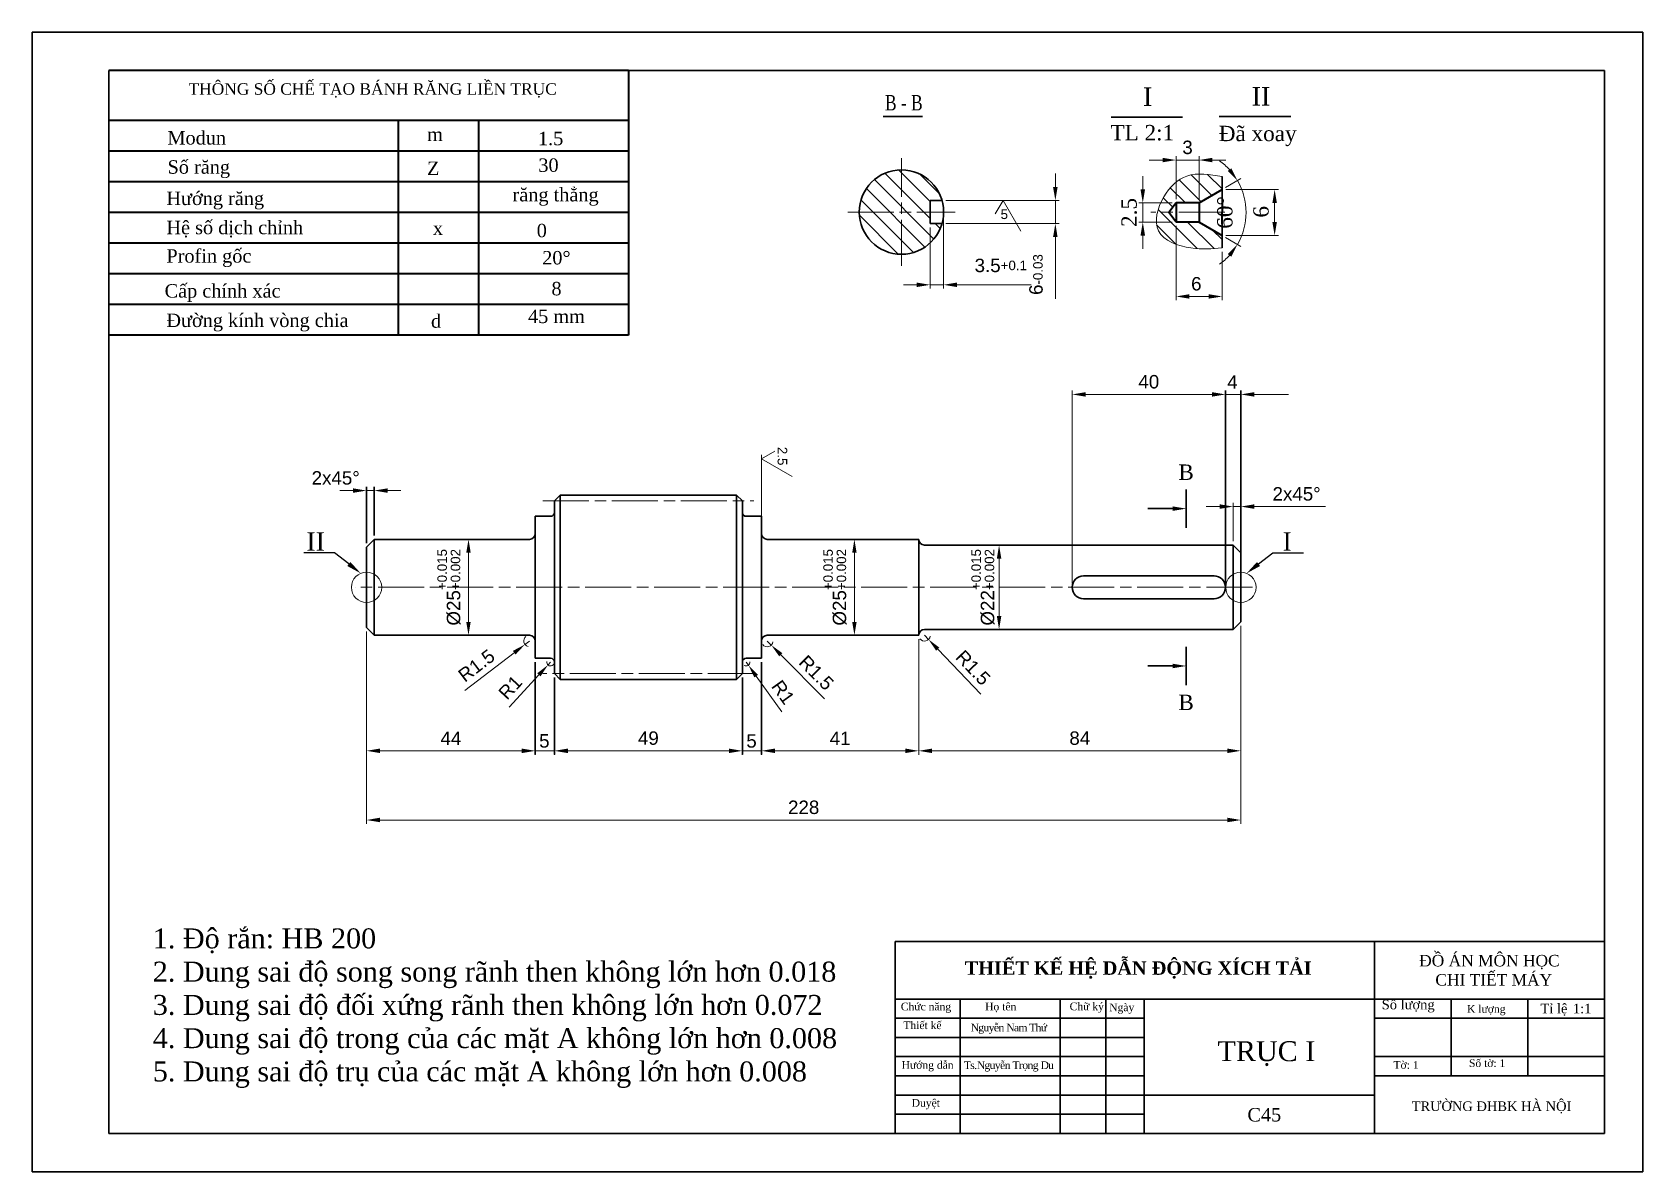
# Paper-space layout 'A3' of a CAD drawing. Header units: millimetres. Extents: x 0 to 420, y 0 to 297.
import ezdxf
from ezdxf import colors
from ezdxf.entities.mleader import LeaderData, LeaderLine
from ezdxf.math import Vec2, Vec3

# ---------------------------------------------------------------- set-up
doc = ezdxf.new("R2010")
doc.units = ezdxf.units.MM
doc.header["$PDMODE"] = 35
doc.linetypes.add('AM_ISO08W050', pattern=[18, 12, -1.5, 3, -1.5])
doc.layers.get('0').update_dxf_attribs({"lineweight": 30})
for name, color, linetype, lineweight in [('_mss.dam', 7, 'Continuous', 35), ('AM_5', 3, 'Continuous', 13), ('AM_7', 4, 'AM_ISO08W050', 13), ('AM_8', 1, 'Continuous', 15), ('CK-NETDAM', 7, 'Continuous', 30), ('CK-NETMANH', 3, 'Continuous', 15), ('duongdam', 7, 'Continuous', 35), ('kich thuoc', 2, 'Continuous', 9), ('net manh', 2, 'Continuous', 13), ('Net_chinh', 7, 'Continuous', 30), ('Net_phu', 3, 'Continuous', 15)]:
    doc.layers.add(name, color=color, linetype=linetype, lineweight=lineweight)
doc.styles.add('Annotative', font='arial.ttf')
doc.styles.add('chuan', font='times.ttf', dxfattribs={"height": 3})
doc.styles.add('kieu chu chuan', font='times.ttf', dxfattribs={"height": 4})
doc.styles.get("Standard").update_dxf_attribs({"font": 'isocp.shx'})
doc.styles.add('TCVN', font='vnsimli.shx', dxfattribs={"width": 0.75, "bigfont": 'vn.shx'})
doc.styles.add('TIME NEW ROMAN', font='times.ttf')
doc.dimstyles.new('aaaa', dxfattribs={"dimtxt": 3.5, "dimasz": 3.5, "dimexe": 1, "dimexo": 1, "dimgap": 1.5, "dimtad": 1, "dimdsep": 46, "dimtxsty": 'Annotative', "dimcen": 0, "dimclrd": 66, "dimclre": 66, "dimclrt": 2, "dimadec": 0, "dimazin": 2, "dimtp": 0.1, "dimtm": 0.1, "dimtfac": 0.71, "dimtmove": 0, "dimatfit": 3, "dimfxl": 1, "dimlwd": 5, "dimlwe": 5, "dimarcsym": 1})
doc.dimstyles.new('aaaa$0', dxfattribs={"dimtxt": 3.5, "dimasz": 3.5, "dimexe": 1, "dimexo": 1, "dimgap": 1.5, "dimtad": 1, "dimdsep": 46, "dimtxsty": 'Annotative', "dimcen": 0, "dimclrd": 66, "dimclre": 66, "dimclrt": 2, "dimadec": 0, "dimazin": 2, "dimtp": 0.1, "dimtm": 0.1, "dimtfac": 0.71, "dimtmove": 0, "dimatfit": 3, "dimfxl": 1, "dimlwd": 5, "dimlwe": 5, "dimarcsym": 1})
doc.dimstyles.new('AM_ISO$0', dxfattribs={"dimtxt": 3.5, "dimasz": 3.5, "dimexe": 1, "dimexo": 1, "dimgap": 1.5, "dimtad": 1, "dimdsep": 46, "dimtxsty": 'Annotative', "dimcen": 0, "dimclrd": 66, "dimclre": 66, "dimclrt": 2, "dimadec": 0, "dimazin": 2, "dimtp": 0.1, "dimtm": 0.1, "dimtfac": 0.71, "dimtmove": 0, "dimatfit": 3, "dimfxl": 1, "dimtfillclr": 5, "dimlwd": 13, "dimlwe": 13, "dimarcsym": 1})
doc.dimstyles.new('AM_ISO$2', dxfattribs={"dimtxt": 3.5, "dimasz": 3.5, "dimexe": 1, "dimexo": 1, "dimgap": 1.5, "dimtad": 1, "dimtoh": 1, "dimzin": 9, "dimdsep": 46, "dimtxsty": 'Annotative', "dimcen": 0, "dimclrd": 66, "dimclre": 66, "dimclrt": 2, "dimadec": 0, "dimazin": 2, "dimtp": 0.1, "dimtm": 0.1, "dimtfac": 0.71, "dimtmove": 0, "dimatfit": 3, "dimfxl": 1, "dimtfillclr": 5, "dimlwd": 13, "dimlwe": 13, "dimarcsym": 2})
pattern_1 = [(135, (-32.503, -4073.704), (-2.2061732, -2.2061732), [])]

psp = doc.layouts.new('A3')

# ---------------------------------------------------------------- texts
at = {"color": 0, "lineweight": 60, "insert": (40.769, 283.706), "char_height": 3, "attachment_point": 1, "style": 'chuan'}
psp.add_mtext_dynamic_manual_height_columns('THÔNG SỐ CHẾ TẠO BÁNH RĂNG LIỀN TRỤC ', width=94.94054, gutter_width=1, heights=[0], dxfattribs=at)
at = {"color": 2, "char_height": 3.5, "attachment_point": 5, "style": 'Annotative'}
for s, insert in [('4', (312.995, 205.852)), ('2x45%%D', (79.144, 180.823)), ('5', (133.552, 112.283)), ('5', (187.578, 112.273))]:
    psp.add_mtext(s, dxfattribs=dict(at, insert=insert))
at = {"color": 2, "insert": (247.953, 152.328), "char_height": 3.5, "attachment_point": 5, "rotation": 90, "style": 'Annotative'}
psp.add_mtext('%%C22{\\H2x;}{\\H0.71x;\\C3;\\S+0.015^ +0.002;}', dxfattribs=at)
at = {"layer": 'AM_5', "color": 3, "insert": (196.88, 188.942), "char_height": 2.5, "attachment_point": 1, "rotation": 270, "style": 'Annotative'}
psp.add_mtext('2.5', dxfattribs=at)
at = {"layer": 'CK-NETDAM', "insert": (222.382, 280.619), "char_height": 4, "width": 16.64469, "attachment_point": 1, "style": 'TCVN'}
psp.add_mtext('{\\fTimes New Roman|b0|i0|c0|p18;B - B}', dxfattribs=at)
at = {"layer": 'CK-NETDAM'}
for s, insert, char_height, width, attachment_point in [('{\\fTimes New Roman|b1|i0|c0|p18;THIẾT KẾ HỆ DẪN ĐỘNG XÍCH TẢI}', (243.17, 54.834), 3.5, 146.1647, 1), ('{\\fTimes New Roman|b0|i0|c238|p18;Đ\\fTimes New Roman|b0|i0|c0|p18;Ồ\\fTimes New Roman|b0|i0|c134|p18; \\fTimes New Roman|b0|i0|c0|p18;ÁN\\fTimes New Roman|b0|i0|c134|p18; \\fTimes New Roman|b0|i0|c0|p18;MÔN\\fTimes New Roman|b0|i0|c134|p18; \\fTimes New Roman|b0|i0|c0|p18;HỌC\\fTimes New Roman|b0|i0|c134|p18;\\P\\fTimes New Roman|b0|i0|c0|p18;  CHI\\fTimes New Roman|b0|i0|c134|p18; \\fTimes New Roman|b0|i0|c0|p18;TIẾT\\fTimes New Roman|b0|i0|c134|p18; \\fTimes New Roman|b0|i0|c0|p18;MÁY}', (380, 52.5), 3, 60, 5), ('{\\fTimes New Roman|b0|i0|c0|p18;Chức năng}', (226.506, 44.063), 2, 15.39548, 1), ('{\\fTimes New Roman|b0|i0|c0|p18;Họ tên}', (248.503, 44.06), 2, 30, 1), ('{\\fTimes New Roman|b0|i0|c0|p18;Chữ ký}', (270.539, 44.098), 2, 15.43774, 1), ('{\\fTimes New Roman|b0|i0|c0|p18;Ngày}', (280.854, 43.852), 2, 9.44546, 1), ('{\\fTimes New Roman|b0|i0|c0|p18;Số\\fTimes New Roman|b0|i0|c134|p18; \\fTimes New Roman|b0|i0|c0|p18;l\\fTimes New Roman|b0|i0|c163|p18;ư\\fTimes New Roman|b0|i0|c0|p18;ợng}', (351.925, 44.834), 2.5, 24.11646, 1), ('{\\fTimes New Roman|b0|i0|c0|p18;K\\fTimes New Roman|b0|i0|c134|p18; \\fTimes New Roman|b0|i0|c0|p18;l\\fTimes New Roman|b0|i0|c163|p18;ư\\fTimes New Roman|b0|i0|c0|p18;ợng}', (374.172, 43.436), 2, 11.91963, 1), ('{\\fTimes New Roman|b0|i0|c0|p18;Tỉ\\fTimes New Roman|b0|i0|c134|p18; \\fTimes New Roman|b0|i0|c0|p18;lệ} {\\fTimes New Roman|b0|i0|c0|p18;1:1}', (393.315, 43.795), 2.5, 14.71255, 1), ('{\\fTimes New Roman|b0|i0|c0|p18;Thiết kế}', (227.157, 39.192), 2, 17.15099, 1), ('{\\fTimes New Roman|b0|i0|c0|p18;\\T0.9;Nguyễn Nam Thứ}', (254.615, 37.266), 2, 26.09584, 5), ('{\\fTimes New Roman|b0|i0|c0|p18;TRỤC I}', (309.085, 34.033), 5.2, 70, 1), ('{\\fTimes New Roman|b0|i0|c0|p18;Số\\fTimes New Roman|b0|i0|c134|p18; \\fTimes New Roman|b0|i0|c0|p18;tờ: 1}', (374.675, 29.309), 2.0001, 13.01714, 1), ('{\\fTimes New Roman|b0|i0|c0|p18;Hướng dẫn}', (233.5, 27.5), 2, 17, 5), ('{\\fTimes New Roman|b0|i0|c0|p18;\\T0.9;Ts.Nguyễn Trọng Du}', (254.615, 27.447), 2, 26.09584, 5), ('{\\fTimes New Roman|b0|i0|c0|p18;Tờ: 1}', (354.995, 28.844), 2, 9.29795, 1), ('{\\fTimes New Roman|b0|i0|c0|p18;Duyệt}', (229.335, 18.95), 2, 15.11422, 1), ('{\\fTimes New Roman|b0|i0|c0|p18;TR\\fTimes New Roman|b0|i0|c163|p18;Ư\\fTimes New Roman|b0|i0|c0|p18;ỜNG \\fTimes New Roman|b0|i0|c238|p18;Đ\\fTimes New Roman|b0|i0|c0|p18;HBK HÀ NỘI}', (380.555, 18.339), 2.5, 47.80218, 2), ('{\\fTimes New Roman|b0|i0|c0|p18;C45}', (321.304, 16.613), 3.5, 32.45994, 2)]:
    psp.add_mtext(s, dxfattribs=dict(at, insert=insert, char_height=char_height, width=width, attachment_point=attachment_point))
at = {"layer": 'CK-NETMANH', "color": 7, "lineweight": 50, "char_height": 4, "attachment_point": 5, "style": 'kieu chu chuan'}
for insert, rotation in [((300.91, 182.328), 359.99873), ((300.91, 122.328), 0.00127)]:
    psp.add_mtext('B', dxfattribs=dict(at, insert=insert, rotation=rotation))
at = {"layer": 'duongdam', "char_height": 3.5, "width": 66.92679, "attachment_point": 4, "style": 'chuan'}
for s, insert in [('Modun', (35.278, 269.451)), ('m', (102.992, 270.384)), ('1.5', (131.893, 269.273)), ('Số răng', (35.293, 261.301)), ('Z', (102.944, 261.538)), ('30', (131.992, 262.336)), ('răng thẳng', (125.258, 254.092)), ('Hướng răng', (34.992, 253.135)), ('Hệ số dịch chỉnh', (34.992, 245.666)), ('x', (104.492, 245.906)), ('0', (131.567, 245.288)), ('Profin gốc', (34.992, 238.124)), ('20%%D', (132.992, 238.2)), ('Cấp chính xác', (34.527, 229.025)), ('8', (135.404, 230.148)), ('Đường kính vòng chia', (34.992, 221.344)), ('d', (103.992, 221.699)), ('45 mm', (129.302, 222.925))]:
    psp.add_mtext(s, dxfattribs=dict(at, insert=insert))
at = {"layer": 'kich thuoc', "insert": (27.443, 63.426), "char_height": 5.2, "attachment_point": 1, "style": 'TIME NEW ROMAN'}
psp.add_mtext_dynamic_manual_height_columns('\\pi-12,l16,t16;1. Độ rắn: HB 200\\P2. Dung sai độ song song rãnh then không lớn hơn 0.018\\P3. Dung sai độ đối xứng rãnh then không lớn hơn 0.072\\P4. Dung sai độ trong của các mặt A không lớn hơn 0.008\\P5. Dung sai độ trụ của các mặt A không lớn hơn 0.008', width=448.85596, gutter_width=24, heights=[0], dxfattribs=at)
at = {"layer": 'Net_chinh', "char_height": 4.8}
for s, insert, attachment_point in [('{\\fTimes New Roman|b0|i0|c0|p18;I}', (289.705, 282.603), 1), ('{\\fTimes New Roman|b0|i0|c0|p18;II}', (318.01, 282.693), 1), ('{\\fTimes New Roman|b0|i0|c0|p18;II}', (76.317, 166.672), 3), ('{\\fTimes New Roman|b0|i0|c0|p18;I}', (326.051, 166.672), 1)]:
    psp.add_mtext_dynamic_manual_height_columns(s, width=10.96241, gutter_width=24, heights=[0], dxfattribs=dict(at, insert=insert, attachment_point=attachment_point))
at = {"layer": 'Net_chinh', "char_height": 4, "attachment_point": 1, "style": 'TIME NEW ROMAN'}
for s, insert in [('TL 2:1', (281.177, 272.836)), ('Đã xoay', (309.423, 272.613))]:
    psp.add_mtext_dynamic_manual_height_columns(s, width=45.96656, gutter_width=24, heights=[0], dxfattribs=dict(at, insert=insert))

# ---------------------------------------------------------------- blocks, each defined once
blk = doc.blocks.new('*D229')
at = {"color": 66, "lineweight": 5, "transparency": 16777216}
for p, q in [((87.18, 140.83), (87.18, 108.71)), ((131.18, 132.83), (131.18, 108.71)), ((90.68, 109.71), (127.68, 109.71))]:
    blk.add_line(p, q, dxfattribs=at)
at = {"color": 66, "transparency": 16777216}
for points in [[(90.68, 110.3), (90.68, 109.13), (87.18, 109.71)], [(127.68, 110.3), (127.68, 109.13), (131.18, 109.71)]]:
    blk.add_solid(points, dxfattribs=at)
at = {"layer": 'Defpoints', "color": 0, "transparency": 16777216}
for p in [(87.18, 141.83), (131.18, 133.83), (131.18, 109.71)]:
    blk.add_point(p, dxfattribs=at)
at = {"color": 2, "transparency": 16777216, "insert": (109.18, 112.96), "char_height": 3.5, "attachment_point": 5, "style": 'Annotative'}
blk.add_mtext('44', dxfattribs=at)
blk = doc.blocks.new('*D230')
at = {"color": 66, "lineweight": 5, "transparency": 16777216}
for p, q in [((136.18, 128.83), (136.18, 108.71)), ((185.18, 128.83), (185.18, 108.71)), ((139.68, 109.71), (181.68, 109.71))]:
    blk.add_line(p, q, dxfattribs=at)
at = {"color": 66, "transparency": 16777216}
for points in [[(139.68, 110.3), (139.68, 109.13), (136.18, 109.71)], [(181.68, 110.3), (181.68, 109.13), (185.18, 109.71)]]:
    blk.add_solid(points, dxfattribs=at)
at = {"layer": 'Defpoints', "color": 0, "transparency": 16777216}
for p in [(136.18, 129.83), (185.18, 129.83), (185.18, 109.71)]:
    blk.add_point(p, dxfattribs=at)
at = {"color": 2, "transparency": 16777216, "insert": (160.68, 113), "char_height": 3.5, "attachment_point": 5, "style": 'Annotative'}
blk.add_mtext('49', dxfattribs=at)
blk = doc.blocks.new('*D231')
at = {"color": 66, "lineweight": 5, "transparency": 16777216}
for p, q in [((231.18, 138.83), (231.18, 108.71)), ((190.18, 132.83), (190.18, 108.71)), ((193.68, 109.71), (227.68, 109.71))]:
    blk.add_line(p, q, dxfattribs=at)
at = {"color": 66, "transparency": 16777216}
for points in [[(193.68, 110.3), (193.68, 109.13), (190.18, 109.71)], [(227.68, 110.3), (227.68, 109.13), (231.18, 109.71)]]:
    blk.add_solid(points, dxfattribs=at)
at = {"layer": 'Defpoints', "color": 0, "transparency": 16777216}
for p in [(231.18, 139.83), (190.18, 133.83), (231.18, 109.71)]:
    blk.add_point(p, dxfattribs=at)
at = {"color": 2, "transparency": 16777216, "insert": (210.68, 112.97), "char_height": 3.5, "attachment_point": 5, "style": 'Annotative'}
blk.add_mtext('41', dxfattribs=at)
blk = doc.blocks.new('*D232')
at = {"color": 66, "lineweight": 5, "transparency": 16777216}
for p, q in [((231.18, 138.83), (231.18, 108.71)), ((315.18, 142.33), (315.18, 108.71)), ((234.68, 109.71), (311.68, 109.71))]:
    blk.add_line(p, q, dxfattribs=at)
at = {"color": 66, "transparency": 16777216}
for points in [[(234.68, 110.3), (234.68, 109.13), (231.18, 109.71)], [(311.68, 110.3), (311.68, 109.13), (315.18, 109.71)]]:
    blk.add_solid(points, dxfattribs=at)
at = {"layer": 'Defpoints', "color": 0, "transparency": 16777216}
for p in [(315.18, 143.33), (231.18, 139.83), (315.18, 109.71)]:
    blk.add_point(p, dxfattribs=at)
at = {"color": 2, "transparency": 16777216, "insert": (273.18, 113), "char_height": 3.5, "attachment_point": 5, "style": 'Annotative'}
blk.add_mtext('84', dxfattribs=at)
blk = doc.blocks.new('*D233')
at = {"color": 66, "lineweight": 5, "transparency": 16777216}
for p, q in [((135.18, 132.83), (134.51, 132.09)), ((124.34, 121.1), (132.13, 129.52))]:
    blk.add_line(p, q, dxfattribs=at)
blk.add_arc((135.18, 132.83), 1, 169.9488, 0, dxfattribs=at)
at = {"color": 66, "transparency": 16777216}
blk.add_solid([(131.7, 129.92), (132.56, 129.13), (134.51, 132.09)], dxfattribs=at)
at = {"layer": 'Defpoints', "color": 0, "transparency": 16777216}
for p in [(134.51, 132.09), (135.18, 132.83)]:
    blk.add_point(p, dxfattribs=at)
at = {"color": 2, "transparency": 16777216, "insert": (124.66, 126.24), "char_height": 3.5, "attachment_point": 5, "rotation": 47.2445, "style": 'Annotative'}
blk.add_mtext('R1', dxfattribs=at)
blk = doc.blocks.new('*D234')
at = {"color": 66, "lineweight": 5, "transparency": 16777216}
for p, q in [((186.18, 132.83), (186.77, 132.02)), ((195.49, 119.85), (188.81, 129.17))]:
    blk.add_line(p, q, dxfattribs=at)
blk.add_arc((186.18, 132.83), 1, 237.2958, 2.9412, dxfattribs=at)
at = {"color": 66, "transparency": 16777216}
blk.add_solid([(189.28, 129.51), (188.33, 128.83), (186.77, 132.02)], dxfattribs=at)
at = {"layer": 'Defpoints', "color": 0, "transparency": 16777216}
for p in [(186.18, 132.83), (186.77, 132.02)]:
    blk.add_point(p, dxfattribs=at)
at = {"color": 2, "transparency": 16777216, "insert": (195.82, 124.99), "char_height": 3.5, "attachment_point": 5, "rotation": 305.6454, "style": 'Annotative'}
blk.add_mtext('R1', dxfattribs=at)
blk = doc.blocks.new('*D235')
at = {"color": 66, "lineweight": 5, "transparency": 16777216}
for p, q in [((232.68, 139.83), (233.72, 138.75)), ((247.39, 124.49), (236.14, 136.22))]:
    blk.add_line(p, q, dxfattribs=at)
blk.add_arc((232.68, 139.83), 1.5, 218.1972, 351.991, dxfattribs=at)
at = {"color": 66, "transparency": 16777216}
blk.add_solid([(236.57, 136.62), (235.72, 135.82), (233.72, 138.75)], dxfattribs=at)
at = {"layer": 'Defpoints', "color": 0, "transparency": 16777216}
for p in [(232.68, 139.83), (233.72, 138.75)]:
    blk.add_point(p, dxfattribs=at)
at = {"color": 2, "transparency": 16777216, "insert": (245.35, 131.37), "char_height": 3.5, "attachment_point": 5, "rotation": 313.7938, "style": 'Annotative'}
blk.add_mtext('R1.5', dxfattribs=at)
blk = doc.blocks.new('*D240')
at = {"layer": 'AM_5', "color": 66, "linetype": 'ByBlock', "lineweight": 13, "transparency": 16777216}
for p, q in [((311.14, 256.52), (315.17, 258.87)), ((311.14, 243.51), (315.17, 241.17))]:
    blk.add_line(p, q, dxfattribs=at)
for start, end in [(42.3817, 54.5069), (329.7436, 30.2564), (305.4931, 317.6183)]:
    blk.add_arc((299.99, 250.02), 16.57, start, end, dxfattribs=at)
at = {"layer": 'AM_5', "color": 66, "transparency": 16777216}
for points in [[(312.7, 261.53), (311.76, 260.84), (314.3, 258.37)], [(311.76, 239.19), (312.7, 238.5), (314.3, 241.67)]]:
    blk.add_solid(points, dxfattribs=at)
at = {"layer": 'Defpoints', "color": 0, "transparency": 16777216}
for p in [(304.28, 252.52), (310.28, 256.02), (304.28, 247.52), (310.28, 244.02), (316.3, 247.12)]:
    blk.add_point(p, dxfattribs=at)
at = {"layer": 'AM_5', "color": 2, "transparency": 16777216, "insert": (311.03, 250.02), "char_height": 4, "attachment_point": 5, "rotation": 90, "style": 'kieu chu chuan'}
blk.add_mtext('60%%D{\\H2x;}', dxfattribs=at)
blk = doc.blocks.new('*D236')
at = {"layer": 'CK-NETMANH', "color": 66, "linetype": 'ByBlock', "lineweight": 13, "transparency": 16777216}
for p, q in [((311.28, 256.02), (325, 256.02)), ((324, 252.52), (324, 247.52)), ((311.28, 244.02), (325, 244.02))]:
    blk.add_line(p, q, dxfattribs=at)
at = {"layer": 'CK-NETMANH', "color": 66, "transparency": 16777216}
for points in [[(323.41, 252.52), (324.58, 252.52), (324, 256.02)], [(323.41, 247.52), (324.58, 247.52), (324, 244.02)]]:
    blk.add_solid(points, dxfattribs=at)
at = {"layer": 'Defpoints', "color": 0, "transparency": 16777216}
for p in [(310.28, 256.02), (310.28, 244.02), (324, 244.02)]:
    blk.add_point(p, dxfattribs=at)
at = {"layer": 'CK-NETMANH', "color": 2, "transparency": 16777216, "insert": (320.46, 250.2), "char_height": 4, "attachment_point": 5, "rotation": 90, "style": 'kieu chu chuan'}
blk.add_mtext('6', dxfattribs=at)
blk = doc.blocks.new('*D237')
at = {"layer": 'CK-NETMANH', "color": 66, "linetype": 'ByBlock', "lineweight": 13, "transparency": 16777216}
for p, q in [((289.61, 256.02), (289.61, 259.52)), ((297.28, 252.52), (288.61, 252.52)), ((289.61, 252.52), (289.61, 247.52)), ((297.28, 247.52), (288.61, 247.52)), ((289.61, 244.02), (289.61, 240.52))]:
    blk.add_line(p, q, dxfattribs=at)
at = {"layer": 'CK-NETMANH', "color": 66, "transparency": 16777216}
for points in [[(289.02, 256.02), (290.19, 256.02), (289.61, 252.52)], [(289.02, 244.02), (290.19, 244.02), (289.61, 247.52)]]:
    blk.add_solid(points, dxfattribs=at)
at = {"layer": 'Defpoints', "color": 0, "transparency": 16777216}
for p in [(298.28, 252.52), (289.61, 247.52), (298.28, 247.52)]:
    blk.add_point(p, dxfattribs=at)
at = {"layer": 'CK-NETMANH', "color": 2, "transparency": 16777216, "insert": (286.07, 250.02), "char_height": 4, "attachment_point": 5, "rotation": 90, "style": 'kieu chu chuan'}
blk.add_mtext('2.5', dxfattribs=at)
blk = doc.blocks.new('*D241')
at = {"layer": 'CK-NETMANH', "color": 66, "linetype": 'ByBlock', "lineweight": 13, "transparency": 16777216}
for p, q in [((298.28, 246.52), (298.28, 227.13)), ((310.28, 239.76), (310.28, 227.13)), ((301.78, 228.13), (306.78, 228.13))]:
    blk.add_line(p, q, dxfattribs=at)
at = {"layer": 'CK-NETMANH', "color": 66, "transparency": 16777216}
for points in [[(301.78, 228.72), (301.78, 227.55), (298.28, 228.13)], [(306.78, 228.72), (306.78, 227.55), (310.28, 228.13)]]:
    blk.add_solid(points, dxfattribs=at)
at = {"layer": 'Defpoints', "color": 0, "transparency": 16777216}
for p in [(298.28, 247.52), (310.28, 240.76), (310.28, 228.13)]:
    blk.add_point(p, dxfattribs=at)
at = {"layer": 'CK-NETMANH', "color": 2, "transparency": 16777216, "insert": (303.57, 231.42), "char_height": 3.5, "attachment_point": 5, "style": 'Annotative'}
blk.add_mtext('6', dxfattribs=at)
blk = doc.blocks.new('*D242')
at = {"color": 66, "lineweight": 5, "transparency": 16777216}
for p, q in [((309.68, 173.37), (306.18, 173.37)), ((313.18, 164.33), (313.18, 174.37)), ((313.18, 173.37), (315.18, 173.37)), ((315.18, 162.33), (315.18, 174.37)), ((318.68, 173.37), (337.27, 173.37))]:
    blk.add_line(p, q, dxfattribs=at)
at = {"color": 66, "transparency": 16777216}
for points in [[(309.68, 173.96), (309.68, 172.79), (313.18, 173.37)], [(318.68, 173.96), (318.68, 172.79), (315.18, 173.37)]]:
    blk.add_solid(points, dxfattribs=at)
at = {"layer": 'Defpoints', "color": 0, "transparency": 16777216}
for p in [(315.18, 173.37), (313.18, 163.33), (315.18, 161.33)]:
    blk.add_point(p, dxfattribs=at)
at = {"color": 2, "transparency": 16777216, "insert": (329.73, 176.66), "char_height": 3.5, "attachment_point": 5, "style": 'Annotative'}
blk.add_mtext('2x45%%D', dxfattribs=at)
blk = doc.blocks.new('wdwdwdw')
at = {"layer": 'AM_5', "color": 2}
for p, q in [((-2.02, -3.5), (0, 0)), ((0, 0), (4.62, -8))]:
    blk.add_line(p, q, dxfattribs=at)
at = {"layer": 'AM_5', "color": 3, "insert": (-0.63, -4.86), "char_height": 2.5, "attachment_point": 7, "style": 'Annotative'}
blk.add_mtext('5', dxfattribs=at)
blk = doc.blocks.new('*D243')
at = {"color": 66, "lineweight": 5, "transparency": 16777216}
for p, q in [((271.18, 153.33), (271.18, 203.6)), ((307.68, 202.6), (274.68, 202.6)), ((311.18, 153.33), (311.18, 203.6))]:
    blk.add_line(p, q, dxfattribs=at)
at = {"color": 66, "transparency": 16777216}
for points in [[(274.68, 203.19), (274.68, 202.02), (271.18, 202.6)], [(307.68, 203.19), (307.68, 202.02), (311.18, 202.6)]]:
    blk.add_solid(points, dxfattribs=at)
at = {"layer": 'Defpoints', "color": 0, "transparency": 16777216}
for p in [(271.18, 202.6), (271.18, 152.33), (311.18, 152.33)]:
    blk.add_point(p, dxfattribs=at)
at = {"color": 2, "transparency": 16777216, "insert": (291.18, 205.89), "char_height": 3.5, "attachment_point": 5, "style": 'Annotative'}
blk.add_mtext('40', dxfattribs=at)
blk = doc.blocks.new('*D244')
at = {"color": 66, "lineweight": 5, "transparency": 16777216}
for p, q in [((237.67, 249.14), (237.67, 230.17)), ((234.17, 246.14), (234.17, 230.17)), ((230.67, 231.17), (227.17, 231.17)), ((234.17, 231.17), (237.67, 231.17)), ((241.17, 231.17), (260.48, 231.17))]:
    blk.add_line(p, q, dxfattribs=at)
at = {"color": 66, "transparency": 16777216}
for points in [[(230.67, 231.76), (230.67, 230.59), (234.17, 231.17)], [(241.17, 231.76), (241.17, 230.59), (237.67, 231.17)]]:
    blk.add_solid(points, dxfattribs=at)
at = {"layer": 'Defpoints', "color": 0, "transparency": 16777216}
for p in [(237.67, 250.14), (234.17, 247.14), (237.67, 231.17)]:
    blk.add_point(p, dxfattribs=at)
at = {"color": 2, "transparency": 16777216, "insert": (252.58, 236.2), "char_height": 3.5, "attachment_point": 5, "style": 'Annotative'}
blk.add_mtext('3.5{\\H2x;}{\\A1;\\H0.71x;\\C3;+0.1}', dxfattribs=at)
blk = doc.blocks.new('*D245')
at = {"color": 66, "lineweight": 5, "transparency": 16777216}
for p, q in [((266.81, 256.64), (266.81, 260.14)), ((238.26, 253.14), (267.81, 253.14)), ((266.81, 253.14), (266.81, 247.14)), ((238.26, 247.14), (267.81, 247.14)), ((266.81, 243.64), (266.81, 227.54))]:
    blk.add_line(p, q, dxfattribs=at)
at = {"color": 66, "transparency": 16777216}
for points in [[(266.22, 256.64), (267.39, 256.64), (266.81, 253.14)], [(266.22, 243.64), (267.39, 243.64), (266.81, 247.14)]]:
    blk.add_solid(points, dxfattribs=at)
at = {"layer": 'Defpoints', "color": 0, "transparency": 16777216}
for p in [(237.26, 253.14), (237.26, 247.14), (266.81, 247.14)]:
    blk.add_point(p, dxfattribs=at)
at = {"color": 2, "transparency": 16777216, "insert": (261.78, 233.84), "char_height": 3.5, "attachment_point": 5, "rotation": 90, "style": 'Annotative'}
blk.add_mtext('6{\\H2x;}{\\H0.71x;\\C3;\\S^ -0.03;}', dxfattribs=at)
blk = doc.blocks.new('*D238')
at = {"color": 66, "lineweight": 5, "transparency": 16777216}
for p, q in [((112.79, 125.44), (125.71, 135.29)), ((129.68, 138.33), (128.49, 137.42))]:
    blk.add_line(p, q, dxfattribs=at)
blk.add_arc((129.68, 138.33), 1.5, 128.1972, 255.5491, dxfattribs=at)
at = {"color": 66, "transparency": 16777216}
blk.add_solid([(125.36, 135.76), (126.06, 134.83), (128.49, 137.42)], dxfattribs=at)
at = {"layer": 'Defpoints', "color": 0, "transparency": 16777216}
for p in [(128.49, 137.42), (129.68, 138.33)]:
    blk.add_point(p, dxfattribs=at)
at = {"color": 2, "transparency": 16777216, "insert": (115.87, 131.92), "char_height": 3.5, "attachment_point": 5, "rotation": 37.3519, "style": 'Annotative'}
blk.add_mtext('R1.5', dxfattribs=at)
blk = doc.blocks.new('*D246')
at = {"color": 66, "lineweight": 5, "transparency": 16777216}
for p, q in [((191.68, 138.33), (192.74, 137.26)), ((206.62, 123.22), (195.2, 134.77))]:
    blk.add_line(p, q, dxfattribs=at)
blk.add_arc((191.68, 138.33), 1.5, 218.1972, 352.8645, dxfattribs=at)
at = {"color": 66, "transparency": 16777216}
blk.add_solid([(195.61, 135.18), (194.78, 134.36), (192.74, 137.26)], dxfattribs=at)
at = {"layer": 'Defpoints', "color": 0, "transparency": 16777216}
for p in [(191.68, 138.33), (192.74, 137.26)]:
    blk.add_point(p, dxfattribs=at)
at = {"color": 2, "transparency": 16777216, "insert": (204.48, 130.06), "char_height": 3.5, "attachment_point": 5, "rotation": 314.6674, "style": 'Annotative'}
blk.add_mtext('R1.5', dxfattribs=at)
blk = doc.blocks.new('*D247')
at = {"color": 66, "lineweight": 5, "transparency": 16777216}
for p, q in [((114.43, 164.83), (114.77, 164.83)), ((113.77, 161.33), (113.77, 143.33)), ((114.43, 139.83), (114.77, 139.83))]:
    blk.add_line(p, q, dxfattribs=at)
at = {"color": 66, "transparency": 16777216}
for points in [[(113.19, 161.33), (114.35, 161.33), (113.77, 164.83)], [(113.19, 143.33), (114.35, 143.33), (113.77, 139.83)]]:
    blk.add_solid(points, dxfattribs=at)
at = {"layer": 'Defpoints', "color": 0, "transparency": 16777216}
for p in [(113.43, 164.83), (113.43, 139.83), (113.77, 139.83)]:
    blk.add_point(p, dxfattribs=at)
at = {"color": 2, "transparency": 16777216, "insert": (108.7, 152.33), "char_height": 3.5, "attachment_point": 5, "rotation": 90, "style": 'Annotative'}
blk.add_mtext('%%C25{\\H2x;}{\\H0.71x;\\C3;\\S+0.015^ +0.002;}', dxfattribs=at)
blk = doc.blocks.new('*D239')
at = {"color": 66, "lineweight": 5, "transparency": 16777216}
for p, q in [((215.07, 164.83), (215.41, 164.83)), ((214.41, 161.33), (214.41, 143.33)), ((215.07, 139.83), (215.41, 139.83))]:
    blk.add_line(p, q, dxfattribs=at)
at = {"color": 66, "transparency": 16777216}
for points in [[(213.83, 161.33), (214.99, 161.33), (214.41, 164.83)], [(213.83, 143.33), (214.99, 143.33), (214.41, 139.83)]]:
    blk.add_solid(points, dxfattribs=at)
at = {"layer": 'Defpoints', "color": 0, "transparency": 16777216}
for p in [(214.07, 164.83), (214.07, 139.83), (214.41, 139.83)]:
    blk.add_point(p, dxfattribs=at)
at = {"color": 2, "transparency": 16777216, "insert": (209.34, 152.33), "char_height": 3.5, "attachment_point": 5, "rotation": 90, "style": 'Annotative'}
blk.add_mtext('%%C25{\\H2x;}{\\H0.71x;\\C3;\\S+0.015^ +0.002;}', dxfattribs=at)
blk = doc.blocks.new('*D248')
at = {"color": 66, "lineweight": 5, "transparency": 16777216}
for p, q in [((87.18, 140.83), (87.18, 90.68)), ((315.18, 142.33), (315.18, 90.68)), ((90.68, 91.68), (311.68, 91.68))]:
    blk.add_line(p, q, dxfattribs=at)
at = {"color": 66, "transparency": 16777216}
for points in [[(90.68, 92.27), (90.68, 91.1), (87.18, 91.68)], [(311.68, 92.27), (311.68, 91.1), (315.18, 91.68)]]:
    blk.add_solid(points, dxfattribs=at)
at = {"layer": 'Defpoints', "color": 0, "transparency": 16777216}
for p in [(315.18, 143.33), (87.18, 141.83), (315.18, 91.68)]:
    blk.add_point(p, dxfattribs=at)
at = {"color": 2, "transparency": 16777216, "insert": (201.18, 94.97), "char_height": 3.5, "attachment_point": 5, "style": 'Annotative'}
blk.add_mtext('228', dxfattribs=at)
blk = doc.blocks.new('*D249')
at = {"color": 66, "lineweight": 5, "transparency": 16777216}
for p, q in [((298.28, 253.52), (298.28, 264.68)), ((304.28, 253.52), (304.28, 264.68)), ((294.78, 263.68), (291.28, 263.68)), ((298.28, 263.68), (304.28, 263.68)), ((307.78, 263.68), (311.28, 263.68))]:
    blk.add_line(p, q, dxfattribs=at)
at = {"color": 66, "transparency": 16777216}
for points in [[(294.78, 264.27), (294.78, 263.1), (298.28, 263.68)], [(307.78, 264.27), (307.78, 263.1), (304.28, 263.68)]]:
    blk.add_solid(points, dxfattribs=at)
at = {"layer": 'Defpoints', "color": 0, "transparency": 16777216}
for p in [(304.28, 263.68), (298.28, 252.52), (304.28, 252.52)]:
    blk.add_point(p, dxfattribs=at)
at = {"color": 2, "transparency": 16777216, "insert": (301.28, 266.97), "char_height": 3.5, "attachment_point": 5, "style": 'Annotative'}
blk.add_mtext('3', dxfattribs=at)

# ---------------------------------------------------------------- dimensions: what is measured, and where the dimension line sits
for base, p1, p2, text, picture, middle in [((304.277, 263.684), (298.277, 252.518), (304.277, 252.518), '3', '*D249', (301.277, 266.972)), ((237.672, 231.173), (234.172, 247.136), (237.672, 250.136), '<>{\\H2x;}{\\A1;\\H0.71x;\\C3;+0.1}', '*D244', (252.576, 236.204)), ((315.184, 173.374), (313.184, 163.328), (315.184, 161.328), '<>x45%%D', '*D242', (329.729, 176.661))]:
    dim = psp.add_linear_dim(base=base, p1=p1, p2=p2, text=text, dimstyle='aaaa$0', override={"dimpost": ''})
    dim.commit()
    dim.dimension.update_dxf_attribs({"geometry": picture, "text_midpoint": middle})
for base, p1, p2, text, picture, middle in [((266.808, 247.136), (237.255, 253.136), (237.255, 247.136), '<>{\\H2x;}{\\H0.71x;\\C3;\\S^ -0.03;}', '*D245', (261.778, 233.837)), ((113.769, 139.828), (113.431, 164.828), (113.431, 139.828), '%%C<>{\\H2x;}{\\H0.71x;\\C3;\\S+0.015^ +0.002;}', '*D247', (108.698, 152.328)), ((214.411, 139.828), (214.073, 164.828), (214.073, 139.828), '%%C<>{\\H2x;}{\\H0.71x;\\C3;\\S+0.015^ +0.002;}', '*D239', (209.341, 152.328))]:
    dim = psp.add_linear_dim(base=base, p1=p1, p2=p2, angle=90, text=text, dimstyle='aaaa$0', override={"dimpost": ''})
    dim.commit()
    dim.dimension.update_dxf_attribs({"geometry": picture, "text_midpoint": middle})
for base, p1, p2, picture, middle in [((271.184, 202.602), (311.184, 152.328), (271.184, 152.328), '*D243', (291.184, 205.889)), ((315.184, 91.683), (87.184, 141.828), (315.184, 143.328), '*D248', (201.184, 94.97)), ((315.184, 109.715), (231.184, 139.828), (315.184, 143.328), '*D232', (273.184, 113.002)), ((131.184, 109.715), (87.184, 141.828), (131.184, 133.828), '*D229', (109.184, 112.965)), ((231.184, 109.715), (190.184, 133.828), (231.184, 139.828), '*D231', (210.684, 112.972)), ((185.184, 109.715), (136.184, 129.828), (185.184, 129.828), '*D230', (160.684, 113.002))]:
    dim = psp.add_linear_dim(base=base, p1=p1, p2=p2, dimstyle='aaaa$0')
    dim.commit()
    dim.dimension.update_dxf_attribs({"geometry": picture, "text_midpoint": middle})
for center, mpoint, picture, middle in [((129.684, 138.328), (128.492, 137.418), '*D238', (115.866, 131.917)), ((232.684, 139.828), (233.722, 138.745), '*D235', (245.351, 131.366)), ((191.684, 138.328), (192.739, 137.261), '*D246', (204.478, 130.06)), ((135.184, 132.828), (134.505, 132.094), '*D233', (124.657, 126.24)), ((186.184, 132.828), (186.767, 132.015), '*D234', (195.815, 124.988))]:
    dim = psp.add_radius_dim(center=center, mpoint=mpoint, dimstyle='aaaa')
    dim.commit()
    dim.dimension.update_dxf_attribs({"geometry": picture, "text_midpoint": middle})
at = {"layer": 'AM_5'}
dim = psp.add_angular_dim_2l(base=(316.304, 247.116), line1=((304.277, 247.518), (310.277, 244.018)), line2=((304.277, 252.518), (310.277, 256.018)), text='60%%D{\\H2x;}', dimstyle='AM_ISO$2', override={"dimtxt": 4, "dimpost": '', "dimtxsty": 'kieu chu chuan'}, dxfattribs=at)
dim.commit()
dim.dimension.update_dxf_attribs({"geometry": '*D240', "text_midpoint": (311.026, 250.018)})
at = {"layer": 'CK-NETMANH'}
for base, p1, p2, picture, middle in [((289.607, 247.518), (298.277, 252.518), (298.277, 247.518), '*D237', (289.607, 250.018)), ((323.995, 244.018), (310.277, 256.018), (310.277, 244.018), '*D236', (323.995, 250.195))]:
    dim = psp.add_linear_dim(base=base, p1=p1, p2=p2, angle=90, dimstyle='AM_ISO$0', override={"dimtxt": 4, "dimlfac": 0.5, "dimtxsty": 'kieu chu chuan'}, dxfattribs=at)
    dim.commit()
    dim.dimension.update_dxf_attribs({"geometry": picture, "text_midpoint": middle, "dimtype": 160})
dim = psp.add_linear_dim(base=(310.277, 228.134), p1=(298.277, 247.518), p2=(310.277, 240.764), text='6', dimstyle='AM_ISO$0', dxfattribs=at)
dim.commit()
dim.dimension.update_dxf_attribs({"geometry": '*D241', "text_midpoint": (303.573, 228.134), "dimtype": 160})

# ---------------------------------------------------------------- hatches: boundary and pattern name
at = {"layer": 'AM_8'}
h = psp.add_hatch(dxfattribs=at)
h.set_pattern_fill('_U', color=256, scale=3.12, angle=135, style=0, pattern_type=0)
h.set_pattern_definition(pattern_1)
h.paths.add_polyline_path([(226.672, 261.136, 0.4142136), (215.672, 250.136), (226.672, 250.136)])
h.paths.add_polyline_path([(226.672, 261.136), (226.672, 250.136), (234.172, 250.136), (234.172, 253.136), (237.255, 253.136, 0.3354367)])
h.paths.add_polyline_path([(226.672, 250.136), (215.672, 250.136, 0.4142136), (226.672, 239.136)])
h.paths.add_polyline_path([(237.255, 247.136), (234.172, 247.136), (234.172, 250.136), (226.672, 250.136), (226.672, 239.136, 0.3354367)])
h = psp.add_hatch(dxfattribs=at)
h.set_pattern_fill('_U', color=256, scale=3.12, angle=135, style=0, pattern_type=0)
h.set_pattern_definition(pattern_1)
edge = h.paths.add_edge_path()
edge.add_spline(control_points=[(310.277, 259.406), (307.068, 259.941), (301.023, 260.95), (295.58, 255.674), (293.759, 251.405), (293.426, 250.018)], knot_values=[0, 0, 0, 0, 9.1692725, 17.2766533, 21.2605071, 21.2605071, 21.2605071, 21.2605071], degree=3, periodic=0)
edge.add_line((293.426, 250.018), (296.392, 250.018))
edge.add_line((296.392, 250.018), (298.277, 252.518))
edge.add_line((298.277, 252.518), (304.277, 252.518))
edge.add_line((304.277, 252.518), (310.277, 256.018))
edge.add_line((310.277, 256.018), (310.277, 259.406))
edge = h.paths.add_edge_path()
edge.add_line((310.277, 244.018), (304.277, 247.518))
edge.add_line((304.277, 247.518), (298.277, 247.518))
edge.add_line((298.277, 247.518), (296.392, 250.018))
edge.add_line((296.392, 250.018), (293.426, 250.018))
edge.add_spline(control_points=[(293.426, 250.018), (293.008, 248.277), (293.018, 243.295), (301.97, 240.111), (307.667, 240.559), (310.277, 240.764)], knot_values=[21.2605071, 21.2605071, 21.2605071, 21.2605071, 26.2639524, 35.8427028, 43.9408796, 43.9408796, 43.9408796, 43.9408796], degree=3, periodic=0)
edge.add_line((310.277, 240.764), (310.277, 244.018))

# ---------------------------------------------------------------- linework, layer by layer
for p, q in [((0, 297), (420, 297)), ((0, 0), (0, 297)), ((420, 297), (420, 0)), ((234.172, 250.136), (234.172, 253.136)), ((234.172, 253.136), (237.255, 253.136)), ((234.172, 250.136), (234.172, 247.136)), ((234.172, 247.136), (237.255, 247.136)), ((137.684, 176.328), (136.184, 174.828)), ((136.184, 174.828), (136.184, 132.828)), ((183.684, 176.328), (137.684, 176.328)), ((137.684, 176.328), (137.684, 128.328)), ((183.684, 176.328), (185.184, 174.828)), ((183.684, 176.328), (183.684, 128.328)), ((185.184, 132.828), (185.184, 174.828)), ((135.184, 170.828), (131.184, 170.828)), ((131.184, 170.828), (131.184, 138.828)), ((131.184, 165.828), (131.184, 168.328)), ((190.184, 170.828), (186.184, 170.828)), ((190.184, 170.828), (190.184, 138.828)), ((89.184, 164.828), (87.184, 162.828)), ((89.184, 164.828), (129.684, 164.828)), ((89.184, 139.828), (89.184, 164.828)), ((191.684, 164.828), (231.184, 164.828)), ((231.184, 164.828), (231.184, 164.828)), ((231.184, 139.828), (231.184, 164.828)), ((87.184, 141.828), (87.184, 162.828)), ((232.684, 163.328), (313.184, 163.328)), ((315.184, 161.328), (313.184, 163.328)), ((313.184, 163.328), (313.184, 141.328)), ((315.184, 161.328), (315.184, 143.328)), ((308.184, 155.328), (274.184, 155.328)), ((308.184, 149.328), (274.184, 149.328)), ((315.184, 143.328), (313.184, 141.328)), ((89.184, 139.828), (87.184, 141.828)), ((89.184, 139.828), (129.684, 139.828)), ((131.184, 133.828), (131.184, 138.828)), ((190.184, 138.828), (190.184, 133.828)), ((191.684, 139.828), (231.184, 139.828)), ((231.184, 139.828), (231.184, 139.828)), ((232.684, 141.328), (313.184, 141.328)), ((135.184, 133.828), (131.184, 133.828)), ((136.184, 132.828), (136.184, 129.828)), ((185.184, 129.828), (185.184, 132.828)), ((186.184, 133.828), (190.184, 133.828)), ((137.684, 128.328), (136.184, 129.828)), ((183.684, 128.328), (137.684, 128.328)), ((183.684, 128.328), (185.184, 129.828)), ((420, 0), (0, 0))]:
    psp.add_line(p, q)
at = {"color": 66, "lineweight": 13}
for p, q in [((307.684, 202.602), (304.184, 202.602)), ((311.184, 202.602), (315.184, 202.602)), ((318.684, 202.602), (327.605, 202.602)), ((83.684, 177.536), (80.184, 177.536)), ((87.184, 177.536), (89.184, 177.536)), ((92.684, 177.536), (96.089, 177.536)), ((252.133, 159.828), (252.133, 144.828)), ((127.684, 109.715), (123.184, 109.715)), ((131.184, 109.715), (136.184, 109.715)), ((139.684, 109.715), (148.505, 109.715)), ((181.684, 109.715), (172.864, 109.715)), ((190.184, 109.715), (185.184, 109.715)), ((193.684, 109.715), (197.184, 109.715))]:
    psp.add_line(p, q, dxfattribs=at)
at = {"color": 66}
for p, q in [((311.184, 153.328), (311.184, 203.602)), ((315.184, 161.328), (315.184, 203.602)), ((87.184, 163.828), (87.184, 178.536)), ((89.184, 165.828), (89.184, 178.536)), ((131.184, 132.828), (131.184, 108.715)), ((190.184, 132.828), (190.184, 108.715)), ((136.184, 128.828), (136.184, 108.715)), ((185.184, 128.828), (185.184, 108.715))]:
    psp.add_line(p, q, dxfattribs=at)
psp.add_circle((226.672, 250.136), 11)
for centre, radius, start, end in [((135.184, 171.828), 1, 270, 0), ((186.184, 171.828), 1, 180, 270), ((129.684, 166.328), 1.5, 270, 0), ((191.684, 166.328), 1.5, 180, 270), ((232.684, 164.828), 1.5, 180, 270), ((274.184, 152.328), 3, 90, 270), ((308.184, 152.328), 3, 270, 90), ((129.684, 138.328), 1.5, 0, 90), ((191.684, 138.328), 1.5, 90, 180), ((232.684, 139.828), 1.5, 90, 180), ((135.184, 132.828), 1, 0, 90), ((186.184, 132.828), 1, 90, 180)]:
    psp.add_arc(centre, radius, start, end)
for points in [[(307.684, 203.185), (307.684, 202.019), (311.184, 202.602)], [(318.684, 203.185), (318.684, 202.019), (315.184, 202.602)], [(83.684, 178.119), (83.684, 176.952), (87.184, 177.536)], [(92.684, 178.119), (92.684, 176.952), (89.184, 177.536)], [(251.55, 159.828), (252.716, 159.828), (252.133, 163.328)], [(251.55, 144.828), (252.716, 144.828), (252.133, 141.328)], [(127.684, 109.131), (127.684, 110.298), (131.184, 109.715)], [(139.684, 109.131), (139.684, 110.298), (136.184, 109.715)], [(181.684, 109.131), (181.684, 110.298), (185.184, 109.715)], [(193.684, 109.131), (193.684, 110.298), (190.184, 109.715)]]:
    psp.add_solid(points, dxfattribs=at)
at = {"layer": '_mss.dam', "linetype": 'ByBlock'}
for p, q in [((298.277, 252.518), (296.392, 250.018)), ((298.277, 252.518), (298.277, 247.518)), ((304.277, 252.518), (298.277, 252.518)), ((304.277, 252.518), (310.277, 256.018)), ((304.277, 252.518), (304.277, 247.518)), ((310.277, 253.018), (310.277, 250.018)), ((298.277, 247.518), (296.392, 250.018)), ((310.277, 247.018), (310.277, 250.018)), ((304.277, 247.518), (298.277, 247.518)), ((304.277, 247.518), (310.277, 244.018))]:
    psp.add_line(p, q, dxfattribs=at)
at = {"layer": 'AM_5', "color": 66}
for p, q in [((238.255, 253.136), (254.163, 253.136)), ((190.184, 165.171), (190.184, 186.826))]:
    psp.add_line(p, q, dxfattribs=at)
at = {"layer": 'AM_5', "color": 2}
for p, q in [((193.684, 187.847), (190.184, 185.826)), ((190.184, 185.826), (198.184, 181.207))]:
    psp.add_line(p, q, dxfattribs=at)
at = {"layer": 'AM_7'}
for p, q in [((226.672, 236.136), (226.672, 264.136)), ((212.672, 250.136), (240.672, 250.136)), ((310.989, 250.085), (291.667, 250.085)), ((133.184, 174.828), (188.184, 174.828)), ((318.184, 152.328), (84.184, 152.328)), ((188.184, 129.828), (133.184, 129.828))]:
    psp.add_line(p, q, dxfattribs=at)
at = {"layer": 'CK-NETDAM'}
for p, q in [((20, 287), (410, 287)), ((20, 10), (20, 287)), ((410, 287), (410, 10)), ((221.946, 275.013), (232.197, 275.013)), ((310.277, 259.406), (310.277, 240.764)), ((300.91, 177.828), (300.91, 167.828)), ((300.91, 126.828), (300.91, 136.828)), ((410, 60), (225, 60)), ((225, 60), (225, 10)), ((350, 10), (350, 60)), ((410, 60), (410, 10)), ((410, 45), (225, 45)), ((242, 45), (242, 10)), ((268.096, 45), (268.096, 10)), ((280, 45), (280, 10)), ((290, 45), (290, 10)), ((370, 25), (370, 45)), ((390, 25), (390, 45)), ((290, 40), (225, 40)), ((410, 40), (350, 40)), ((290, 35), (225, 35)), ((290, 30), (225, 30)), ((410, 30), (350, 30)), ((290, 25), (225, 25)), ((410, 25), (350, 25)), ((225, 20), (350, 20)), ((225, 15), (290, 15)), ((410, 10), (20, 10)), ((225, 10), (410, 10)), ((410, 10), (350, 10))]:
    psp.add_line(p, q, dxfattribs=at)
for points in [[(297.41, 172.828), (290.91, 172.828)], [(297.41, 131.828), (290.91, 131.828)]]:
    psp.add_lwpolyline(points, dxfattribs=at)
for points in [[(297.41, 172.245), (300.91, 172.828), (297.41, 173.412)], [(297.41, 132.411), (300.91, 131.828), (297.41, 131.245)]]:
    psp.add_solid(points, dxfattribs=at)
at = {"layer": 'duongdam'}
for p, q in [((155.492, 287), (20, 287)), ((155.492, 287), (155.492, 218.032)), ((155.492, 274.032), (20, 274.032)), ((95.492, 218.032), (95.492, 274.032)), ((116.492, 218.032), (116.492, 274.032)), ((155.492, 266.032), (20, 266.032)), ((155.492, 258.032), (20, 258.032)), ((155.492, 250.032), (20, 250.032)), ((155.492, 242.032), (20, 242.032)), ((155.492, 234.032), (20, 234.032)), ((155.492, 226.032), (20, 226.032)), ((155.492, 218.032), (20, 218.032))]:
    psp.add_line(p, q, dxfattribs=at)
at = {"layer": 'net manh'}
psp.add_spline([(310.277, 259.406), (301.108, 259.521), (295.097, 254.08), (293.691, 245.204), (302.179, 240.764), (310.277, 240.764)], degree=3, dxfattribs=at)
at = {"layer": 'Net_chinh'}
for p, q in [((20, 287), (20, 218.032)), ((281.329, 274.886), (300, 274.886)), ((309.551, 275.013), (328.221, 275.013))]:
    psp.add_line(p, q, dxfattribs=at)
at = {"layer": 'Net_phu', "color": 3, "linetype": 'ByBlock', "lineweight": 0}
for centre in [(87.184, 152.328), (315.184, 152.328)]:
    psp.add_circle(centre, 3.951, dxfattribs=at)

# ---------------------------------------------------------------- block references
psp.add_blockref('wdwdwdw', (253.163, 253.136))

psp.set_redraw_order([(e.dxf.handle, doc.entitydb.next_handle()) for e in psp.query("TEXT MTEXT ATTDEF DIMENSION ARC_DIMENSION")])  # texts and dimensions are drawn at this point

# ---------------------------------------------------------------- leaders
at = {"layer": 'Net_phu', "color": 3, "linetype": 'ByBlock', "lineweight": 0}
ml = psp.add_multileader_mtext('Standard', dxfattribs=at)
ml.set_content('', color=3)
ml.set_leader_properties()
ml.build(insert=Vec2(0, 0))
ctx = ml.context
ctx.base_point, ctx.plane_origin = Vec3(66.853, 161.307), Vec3(97.714, 155.942)
ctx.text_align_type = 2
notes = []
notes.append((ctx, [(0, (1, 1, 0), (78.853, 161.307), (-1, 0), 8, [(0, [(85.714, 155.942)], 0, [])])]))
ctx.mtext.insert, ctx.mtext.alignment, ctx.mtext.flow_direction = Vec3(68.853, 163.307), 3, 5
ml = psp.add_multileader_mtext('Standard', dxfattribs=at)
ml.set_content('', color=3)
ml.set_leader_properties()
ml.build(insert=Vec2(0, 0))
ctx = ml.context
ctx.base_point, ctx.plane_origin = Vec3(331.516, 161.307), Vec3(315.655, 155.942)
notes.append((ctx, [(0, (1, 1, 0), (323.516, 161.307), (1, 0), 8, [(0, [(316.655, 155.942)], 0, [])])]))
ctx.mtext.insert, ctx.mtext.flow_direction = Vec3(333.516, 163.307), 5
for ctx, leaders in notes:
    for number, flags, end, landing, length, lines in leaders:
        leader = LeaderData()
        leader.index, (leader.has_last_leader_line, leader.has_dogleg_vector, leader.attachment_direction) = number, flags
        leader.last_leader_point, leader.dogleg_vector, leader.dogleg_length = Vec3(end), Vec3(landing), length
        for number, points, colour, breaks in lines:
            line = LeaderLine()
            line.index, line.vertices, line.color, line.breaks = number, Vec3.list(points), colors.encode_raw_color(colour), breaks
            leader.lines.append(line)
        ctx.leaders.append(leader)

doc.saveas('drawing.dxf')
